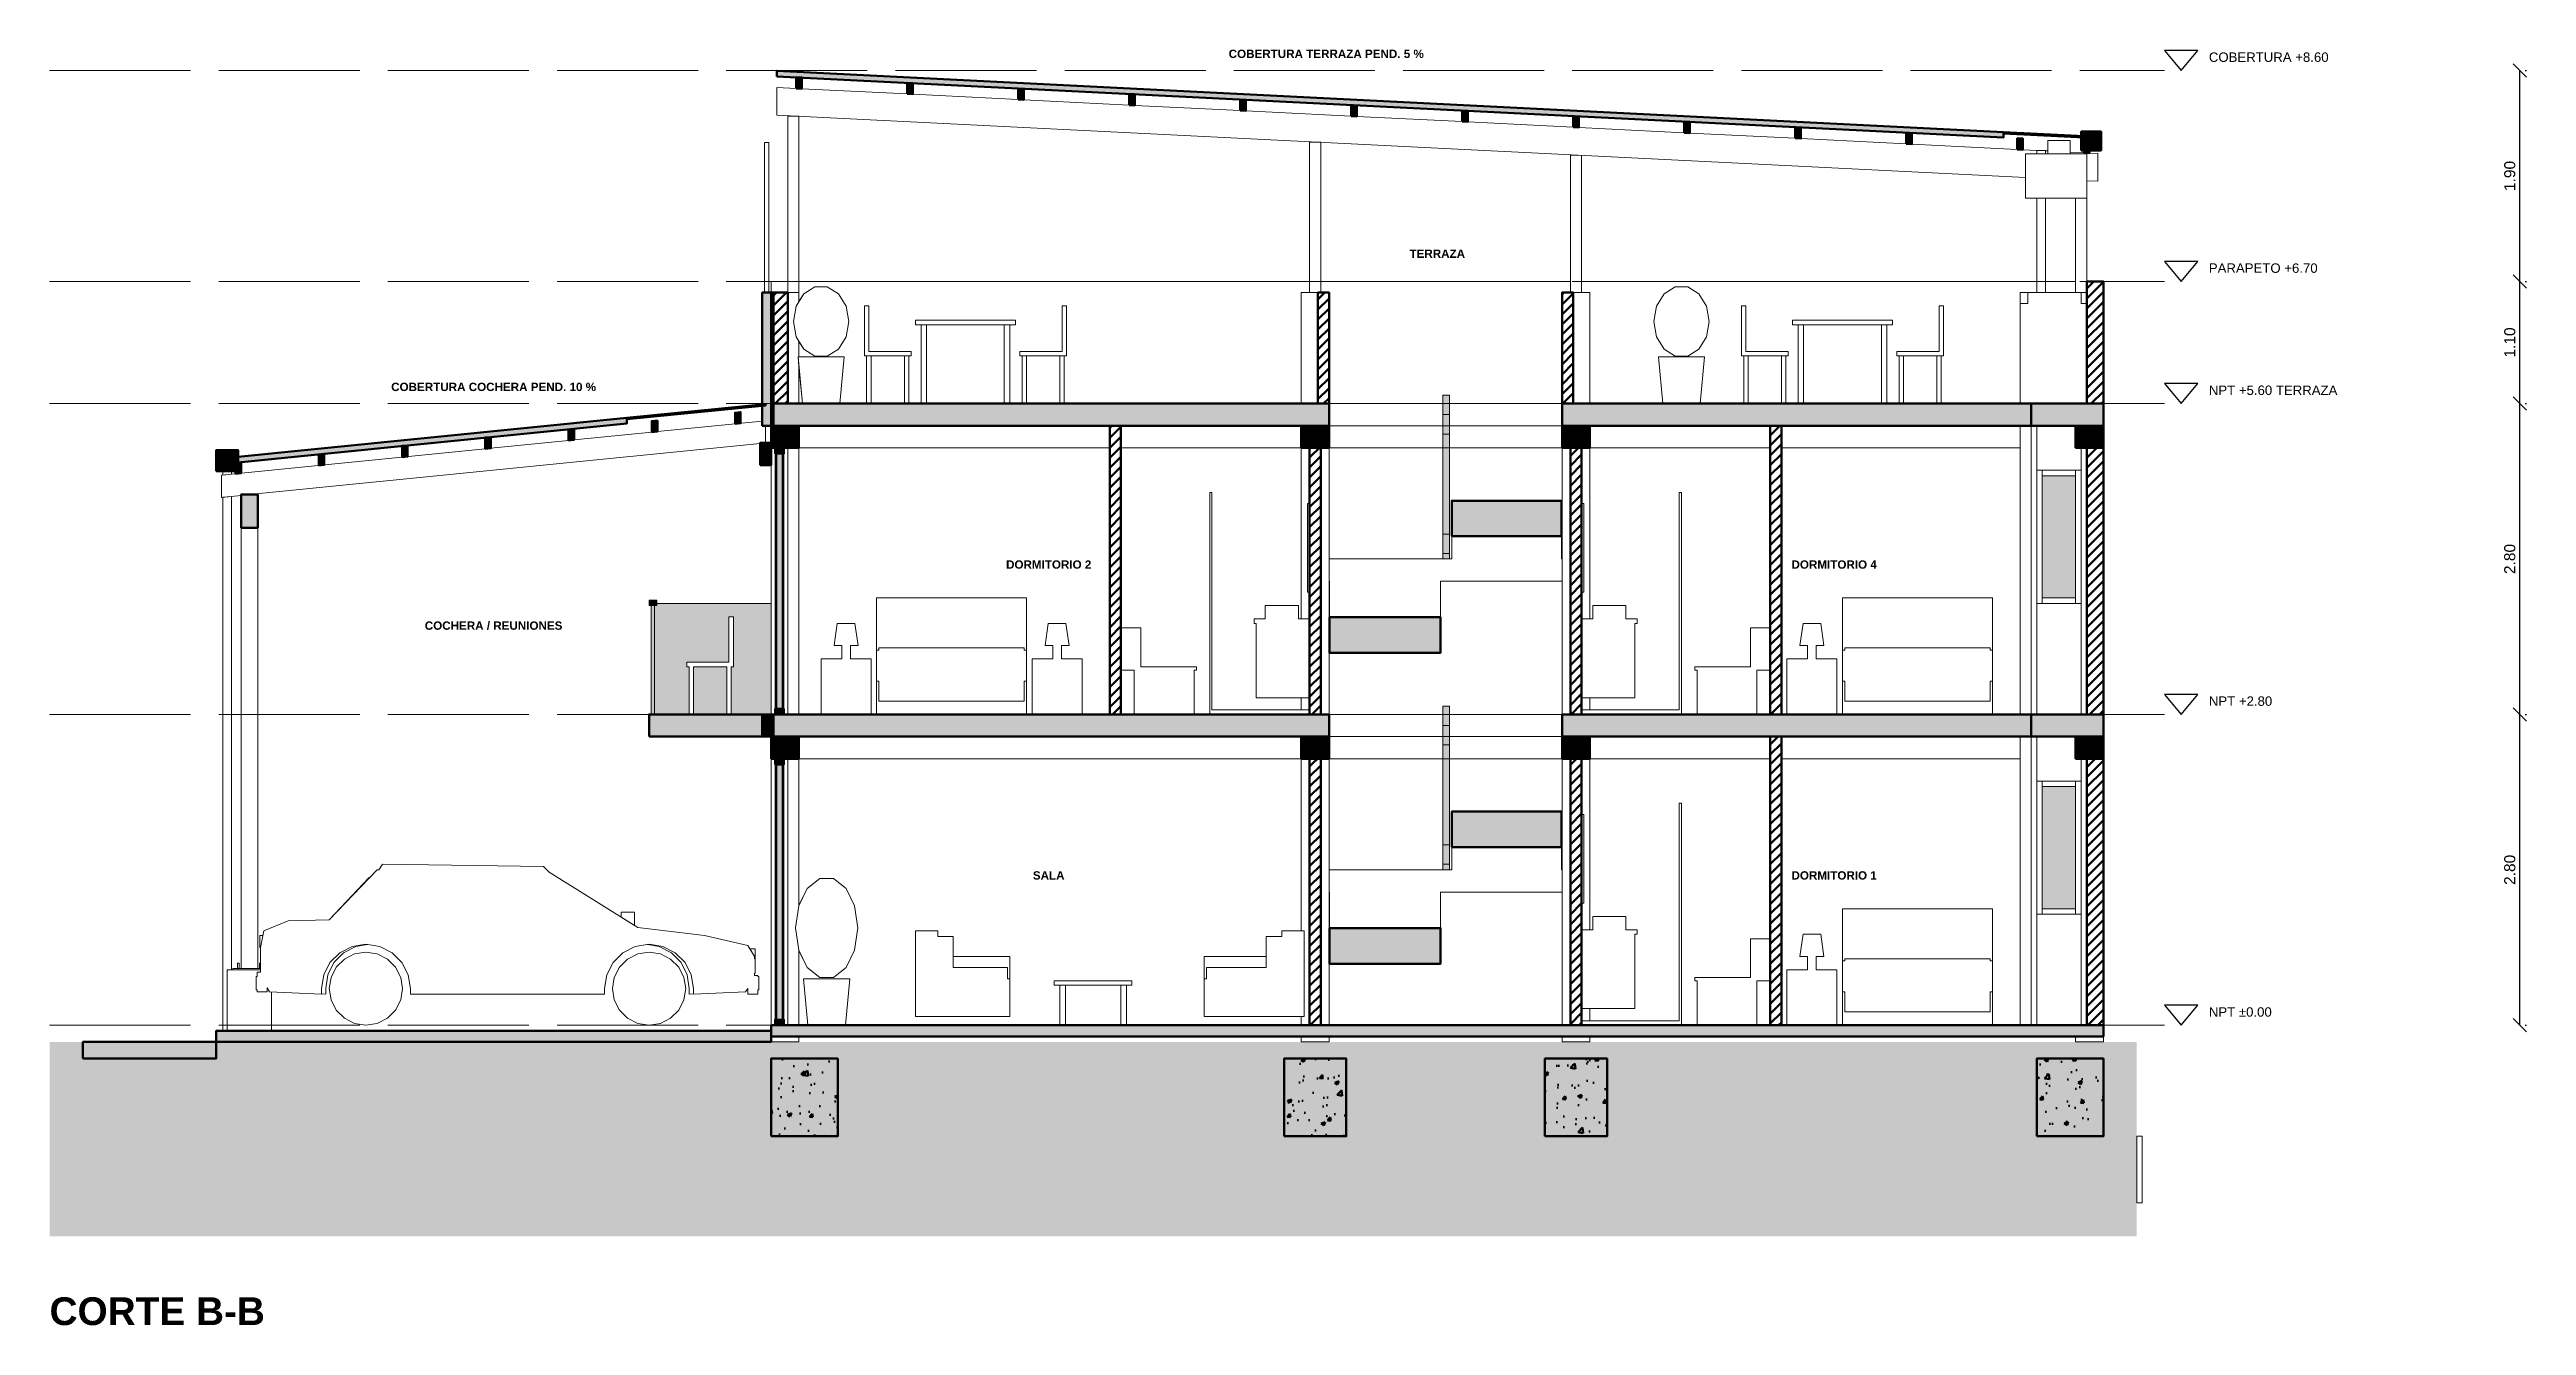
# Model space of a CAD drawing. Header units: metres. Extents: x -3.9 to 79.9, y -56.9 to 20.9.
# Drawn here: x 24.5 to 46.81, y -37.7 to -26.21 of the extents above; entities that cross this region are included whole.
import ezdxf
from ezdxf.enums import TextEntityAlignment as Align

# ---------------------------------------------------------------- set-up
doc = ezdxf.new("R2010")
doc.units = ezdxf.units.M
doc.linetypes.add('DASHED', pattern=[1.524, 1.27, -0.254])
for name, color, linetype, lineweight in [('A-CORTE', 7, 'CONTINUOUS', 50), ('A-COTA', 1, 'CONTINUOUS', 15), ('A-PROYECCION', 9, 'DASHED', 15), ('A-SIMBOLO', 6, 'CONTINUOUS', 25), ('A-TERRENO', 32, 'CONTINUOUS', 35), ('A-TEXTO', 7, 'CONTINUOUS', 20), ('A-VISTA', 8, 'CONTINUOUS', 20)]:
    doc.layers.add(name, color=color, linetype=linetype, lineweight=lineweight)
doc.styles.add('PLANO', font='arial.ttf')
doc.styles.add('PLANO-B', font='arialbd.ttf')
doc.dimstyles.new('COTA-50', dxfattribs={"dimtxt": 0.1, "dimasz": 2.5, "dimexe": 0.06, "dimexo": 0.05, "dimgap": 0.04, "dimtad": 1, "dimzin": 0, "dimdsep": 46, "dimtxsty": 'PLANO', "dimtsz": 0.06, "dimcen": 2.5, "dimclrd": 1, "dimclre": 1, "dimazin": 3, "dimtfac": 1, "dimtmove": 0, "dimatfit": 3})

msp = doc.modelspace()

# ---------------------------------------------------------------- texts
at = {"layer": 'A-TEXTO', "style": 'PLANO-B'}
for s, p in [('COBERTURA TERRAZA PEND. 5 %', (36, -26.25)), ('TERRAZA', (37, -28.05)), ('COBERTURA COCHERA PEND. 10 %', (28.5, -29.25)), ('DORMITORIO 2', (33.5, -30.85)), ('DORMITORIO 4', (40.575, -30.85)), ('COCHERA / REUNIONES', (28.5, -31.4)), ('SALA', (33.5, -33.65)), ('DORMITORIO 1', (40.575, -33.65))]:
    msp.add_text(s, height=0.075, dxfattribs=at).set_placement(p, align=Align.MIDDLE_CENTER)
at = {"layer": 'A-TEXTO', "style": 'PLANO'}
for s, p in [('COBERTURA +8.60', (43.95, -26.28)), ('PARAPETO +6.70', (43.95, -28.18)), ('NPT +5.60 TERRAZA', (43.95, -29.28)), ('NPT +2.80', (43.95, -32.08)), ('NPT ±0.00', (43.95, -34.88))]:
    msp.add_text(s, height=0.085, dxfattribs=at).set_placement(p, align=Align.MIDDLE_LEFT)
at = {"layer": 'A-TEXTO', "style": 'PLANO-B'}
msp.add_text('CORTE B-B', height=0.25, dxfattribs=at).set_placement((24.5, -37.7))

# ---------------------------------------------------------------- dimensions: what is measured, and where the dimension line sits
at = {"layer": 'A-COTA'}
for base, p1, p2 in [((46.751, -28.3), (46.75, -28.3), (46.75, -26.4)), ((46.751, -29.4), (46.75, -29.4), (46.75, -28.3)), ((46.751, -32.2), (46.75, -32.2), (46.75, -29.4)), ((46.751, -35), (46.75, -35), (46.75, -32.2))]:
    msp.add_linear_dim(base=base, p1=p1, p2=p2, angle=90, dimstyle='COTA-50', dxfattribs=at).render()

# ---------------------------------------------------------------- hatches: boundary and pattern name
at = {"layer": 'A-CORTE', "true_color": 0x2b3036}
h = msp.add_hatch(color=7, dxfattribs=at)
h.dxf.hatch_style = 1
h.paths.add_polyline_path([(31.05, -26.453), (42.1, -27.005), (42.1, -26.955), (31.05, -26.402)])
at = {"layer": 'A-CORTE', "true_color": 0x24435c}
h = msp.add_hatch(color=7, dxfattribs=at)
h.dxf.hatch_style = 1
h.paths.add_polyline_path([(31.225, -26.561), (31.275, -26.564), (31.275, -26.464), (31.225, -26.461)])
h = msp.add_hatch(color=7, dxfattribs=at)
h.dxf.hatch_style = 1
h.paths.add_polyline_path([(32.225, -26.611), (32.275, -26.614), (32.275, -26.514), (32.225, -26.511)])
h = msp.add_hatch(color=7, dxfattribs=at)
h.dxf.hatch_style = 1
h.paths.add_polyline_path([(33.225, -26.661), (33.275, -26.664), (33.275, -26.564), (33.225, -26.561)])
h = msp.add_hatch(color=7, dxfattribs=at)
h.dxf.hatch_style = 1
h.paths.add_polyline_path([(34.225, -26.711), (34.275, -26.714), (34.275, -26.614), (34.225, -26.611)])
h = msp.add_hatch(color=7, dxfattribs=at)
h.dxf.hatch_style = 1
h.paths.add_polyline_path([(35.225, -26.761), (35.275, -26.764), (35.275, -26.664), (35.225, -26.661)])
h = msp.add_hatch(color=7, dxfattribs=at)
h.dxf.hatch_style = 1
h.paths.add_polyline_path([(36.225, -26.811), (36.275, -26.814), (36.275, -26.714), (36.225, -26.711)])
h = msp.add_hatch(color=7, dxfattribs=at)
h.dxf.hatch_style = 1
h.paths.add_polyline_path([(37.225, -26.861), (37.275, -26.864), (37.275, -26.764), (37.225, -26.761)])
h = msp.add_hatch(color=7, dxfattribs=at)
h.dxf.hatch_style = 1
h.paths.add_polyline_path([(38.225, -26.911), (38.275, -26.914), (38.275, -26.814), (38.225, -26.811)])
h = msp.add_hatch(color=7, dxfattribs=at)
h.dxf.hatch_style = 1
h.paths.add_polyline_path([(39.225, -26.961), (39.275, -26.964), (39.275, -26.864), (39.225, -26.861)])
h = msp.add_hatch(color=7, dxfattribs=at)
h.dxf.hatch_style = 1
h.paths.add_polyline_path([(40.225, -27.011), (40.275, -27.014), (40.275, -26.914), (40.225, -26.911)])
h = msp.add_hatch(color=7, dxfattribs=at)
h.dxf.hatch_style = 1
h.paths.add_polyline_path([(41.225, -27.061), (41.275, -27.064), (41.275, -26.964), (41.225, -26.961)])
at = {"layer": 'A-CORTE', "true_color": 0x2b3036}
h = msp.add_hatch(color=7, dxfattribs=at)
h.dxf.hatch_style = 1
h.paths.add_polyline_path([(42.1, -26.967), (42.95, -27.009), (42.95, -26.998), (42.1, -26.955)])
at = {"layer": 'A-CORTE', "true_color": 0x8f979e}
h = msp.add_hatch(color=7, dxfattribs=at)
h.dxf.hatch_style = 1
h.paths.add_polyline_path([(42.8, -27.12), (42.98, -27.12), (42.98, -26.95), (42.8, -26.95)])
at = {"layer": 'A-CORTE', "true_color": 0x24435c}
h = msp.add_hatch(color=7, dxfattribs=at)
h.dxf.hatch_style = 1
h.paths.add_polyline_path([(42.225, -27.111), (42.275, -27.114), (42.275, -27.014), (42.225, -27.011)])
h = msp.add_hatch(color=7, dxfattribs=at)
h.dxf.hatch_style = 1
h.paths.add_polyline_path([(42.825, -27.141), (42.875, -27.144), (42.875, -27.044), (42.825, -27.041)])
at = {"layer": 'A-CORTE'}
h = msp.add_hatch(dxfattribs=at)
h.set_pattern_fill('ANSI31', color=8, scale=0.02)
h.paths.add_polyline_path([(42.85, -29.4), (43, -29.4), (43, -28.3), (42.85, -28.3)])
at = {"layer": 'A-CORTE', "true_color": 0x7a7772}
h = msp.add_hatch(color=7, dxfattribs=at)
h.dxf.hatch_style = 1
h.paths.add_polyline_path([(30.92, -29.6), (31.02, -29.6), (31.02, -28.4), (30.92, -28.4)])
at = {"layer": 'A-CORTE'}
h = msp.add_hatch(dxfattribs=at)
h.set_pattern_fill('ANSI31', color=8, scale=0.02)
h.paths.add_polyline_path([(31, -29.4), (31.15, -29.4), (31.15, -28.4), (31, -28.4)])
h = msp.add_hatch(dxfattribs=at)
h.set_pattern_fill('ANSI31', color=8, scale=0.02)
h.paths.add_polyline_path([(35.925, -29.4), (36.025, -29.4), (36.025, -28.4), (35.925, -28.4)])
h = msp.add_hatch(dxfattribs=at)
h.set_pattern_fill('ANSI31', color=8, scale=0.02)
h.paths.add_polyline_path([(38.125, -29.4), (38.225, -29.4), (38.225, -28.4), (38.125, -28.4)])
at = {"layer": 'A-CORTE', "true_color": 0x2b3036}
h = msp.add_hatch(color=7, dxfattribs=at)
h.dxf.hatch_style = 1
h.paths.add_polyline_path([(29.7, -29.542), (30.95, -29.417), (30.95, -29.405), (29.7, -29.53)])
at = {"layer": 'A-CORTE', "true_color": 0x5a5a5a}
h = msp.add_hatch(color=7, dxfattribs=at)
h.dxf.hatch_style = 1
h.paths.add_polyline_path([(31, -29.6), (36.025, -29.6), (36.025, -29.4), (31, -29.4)])
h = msp.add_hatch(color=7, dxfattribs=at)
h.dxf.hatch_style = 1
h.paths.add_polyline_path([(38.125, -29.6), (42.35, -29.6), (42.35, -29.4), (38.125, -29.4)])
h = msp.add_hatch(color=7, dxfattribs=at)
h.dxf.hatch_style = 1
h.paths.add_polyline_path([(42.35, -29.6), (43, -29.6), (43, -29.4), (42.35, -29.4)])
at = {"layer": 'A-CORTE', "true_color": 0x2b3036}
h = msp.add_hatch(color=7, dxfattribs=at)
h.dxf.hatch_style = 1
h.paths.add_polyline_path([(26.05, -29.945), (29.7, -29.58), (29.7, -29.53), (26.05, -29.895)])
at = {"layer": 'A-CORTE', "true_color": 0x24435c}
h = msp.add_hatch(color=7, dxfattribs=at)
h.dxf.hatch_style = 1
h.paths.add_polyline_path([(29.175, -29.733), (29.225, -29.727), (29.225, -29.628), (29.175, -29.633)])
h = msp.add_hatch(color=7, dxfattribs=at)
h.dxf.hatch_style = 1
h.paths.add_polyline_path([(29.925, -29.657), (29.975, -29.652), (29.975, -29.553), (29.925, -29.558)])
h = msp.add_hatch(color=7, dxfattribs=at)
h.dxf.hatch_style = 1
h.paths.add_polyline_path([(30.675, -29.582), (30.725, -29.578), (30.725, -29.477), (30.675, -29.483)])
at = {"layer": 'A-CORTE'}
h = msp.add_hatch(dxfattribs=at)
h.set_pattern_fill('ANSI31', color=8, scale=0.02)
h.paths.add_polyline_path([(31, -29.8), (31.15, -29.8), (31.15, -29.6), (31, -29.6)])
at = {"layer": 'A-CORTE', "true_color": 0x5a5a5a}
h = msp.add_hatch(color=7, dxfattribs=at)
h.dxf.hatch_style = 1
h.paths.add_polyline_path([(31, -29.8), (31.25, -29.8), (31.25, -29.6), (31, -29.6)])
at = {"layer": 'A-CORTE'}
h = msp.add_hatch(dxfattribs=at)
h.set_pattern_fill('ANSI31', color=8, scale=0.02)
h.paths.add_polyline_path([(34.05, -32.2), (34.15, -32.2), (34.15, -29.6), (34.05, -29.6)])
at = {"layer": 'A-CORTE', "true_color": 0x5a5a5a}
h = msp.add_hatch(color=7, dxfattribs=at)
h.dxf.hatch_style = 1
h.paths.add_polyline_path([(35.775, -29.8), (36.025, -29.8), (36.025, -29.6), (35.775, -29.6)])
at = {"layer": 'A-CORTE'}
h = msp.add_hatch(dxfattribs=at)
h.set_pattern_fill('ANSI31', color=8, scale=0.02)
h.paths.add_polyline_path([(35.85, -32.2), (35.95, -32.2), (35.95, -29.6), (35.85, -29.6)])
at = {"layer": 'A-CORTE', "true_color": 0x5a5a5a}
h = msp.add_hatch(color=7, dxfattribs=at)
h.dxf.hatch_style = 1
h.paths.add_polyline_path([(38.125, -29.8), (38.375, -29.8), (38.375, -29.6), (38.125, -29.6)])
at = {"layer": 'A-CORTE'}
h = msp.add_hatch(dxfattribs=at)
h.set_pattern_fill('ANSI31', color=8, scale=0.02)
h.paths.add_polyline_path([(38.2, -32.2), (38.3, -32.2), (38.3, -29.6), (38.2, -29.6)])
h = msp.add_hatch(dxfattribs=at)
h.set_pattern_fill('ANSI31', color=8, scale=0.02)
h.paths.add_polyline_path([(40, -32.2), (40.1, -32.2), (40.1, -29.6), (40, -29.6)])
at = {"layer": 'A-CORTE', "true_color": 0x5a5a5a}
h = msp.add_hatch(color=7, dxfattribs=at)
h.dxf.hatch_style = 1
h.paths.add_polyline_path([(42.75, -29.8), (43, -29.8), (43, -29.6), (42.75, -29.6)])
at = {"layer": 'A-CORTE'}
h = msp.add_hatch(dxfattribs=at)
h.set_pattern_fill('ANSI31', color=8, scale=0.02)
h.paths.add_polyline_path([(42.85, -32.2), (43, -32.2), (43, -29.6), (42.85, -29.6)])
at = {"layer": 'A-CORTE', "true_color": 0x8f979e}
h = msp.add_hatch(color=7, dxfattribs=at)
h.dxf.hatch_style = 1
h.paths.add_polyline_path([(26, -30.01), (26.2, -30.01), (26.2, -29.82), (26, -29.82)])
at = {"layer": 'A-CORTE', "true_color": 0x24435c}
h = msp.add_hatch(color=7, dxfattribs=at)
h.dxf.hatch_style = 1
h.paths.add_polyline_path([(26.925, -29.957), (26.975, -29.953), (26.975, -29.852), (26.925, -29.858)])
h = msp.add_hatch(color=7, dxfattribs=at)
h.dxf.hatch_style = 1
h.paths.add_polyline_path([(27.675, -29.883), (27.725, -29.878), (27.725, -29.777), (27.675, -29.782)])
h = msp.add_hatch(color=7, dxfattribs=at)
h.dxf.hatch_style = 1
h.paths.add_polyline_path([(28.425, -29.808), (28.475, -29.803), (28.475, -29.703), (28.425, -29.707)])
h = msp.add_hatch(color=7, dxfattribs=at)
h.dxf.hatch_style = 1
h.paths.add_polyline_path([(30.9, -29.955), (31, -29.955), (31, -29.755), (30.9, -29.755)])
at = {"layer": 'A-CORTE', "true_color": 0xa8743f}
h = msp.add_hatch(color=7, dxfattribs=at)
h.dxf.hatch_style = 1
h.paths.add_polyline_path([(31.035, -29.85), (31.115, -29.85), (31.115, -29.8), (31.035, -29.8)])
h = msp.add_hatch(color=7, dxfattribs=at)
h.dxf.hatch_style = 1
h.paths.add_polyline_path([(31.045, -32.2), (31.105, -32.2), (31.105, -29.8), (31.045, -29.8)])
at = {"layer": 'A-CORTE', "true_color": 0x24435c}
h = msp.add_hatch(color=7, dxfattribs=at)
h.dxf.hatch_style = 1
h.paths.add_polyline_path([(26.175, -30.032), (26.225, -30.027), (26.225, -29.928), (26.175, -29.933)])
h = msp.add_hatch(color=7, dxfattribs=at)
h.dxf.hatch_style = 1
h.paths.add_polyline_path([(26.225, -30.52), (26.375, -30.52), (26.375, -30.22), (26.225, -30.22)])
at = {"layer": 'A-CORTE', "true_color": 0x5a5a5a}
h = msp.add_hatch(color=7, dxfattribs=at)
h.dxf.hatch_style = 1
h.paths.add_polyline_path([(37.13, -30.595), (38.12, -30.595), (38.12, -30.275), (37.13, -30.275)])
h = msp.add_hatch(color=7, dxfattribs=at)
h.dxf.hatch_style = 1
h.paths.add_polyline_path([(36.03, -31.645), (37.03, -31.645), (37.03, -31.325), (36.03, -31.325)])
h = msp.add_hatch(color=7, dxfattribs=at)
h.dxf.hatch_style = 1
h.paths.add_polyline_path([(29.9, -32.4), (31, -32.4), (31, -32.2), (29.9, -32.2)])
at = {"layer": 'A-CORTE', "true_color": 0x7a7772}
h = msp.add_hatch(color=7, dxfattribs=at)
h.dxf.hatch_style = 1
h.paths.add_polyline_path([(30.92, -32.4), (31.02, -32.4), (31.02, -32.2), (30.92, -32.2)])
at = {"layer": 'A-CORTE', "true_color": 0x5a5a5a}
h = msp.add_hatch(color=7, dxfattribs=at)
h.dxf.hatch_style = 1
h.paths.add_polyline_path([(31, -32.4), (36.025, -32.4), (36.025, -32.2), (31, -32.2)])
at = {"layer": 'A-CORTE', "true_color": 0xa8743f}
h = msp.add_hatch(color=7, dxfattribs=at)
h.dxf.hatch_style = 1
h.paths.add_polyline_path([(31.035, -32.2), (31.115, -32.2), (31.115, -32.15), (31.035, -32.15)])
at = {"layer": 'A-CORTE', "true_color": 0x5a5a5a}
h = msp.add_hatch(color=7, dxfattribs=at)
h.dxf.hatch_style = 1
h.paths.add_polyline_path([(38.125, -32.4), (42.35, -32.4), (42.35, -32.2), (38.125, -32.2)])
h = msp.add_hatch(color=7, dxfattribs=at)
h.dxf.hatch_style = 1
h.paths.add_polyline_path([(42.35, -32.4), (43, -32.4), (43, -32.2), (42.35, -32.2)])
at = {"layer": 'A-CORTE'}
h = msp.add_hatch(dxfattribs=at)
h.set_pattern_fill('ANSI31', color=8, scale=0.02)
h.paths.add_polyline_path([(31, -32.6), (31.15, -32.6), (31.15, -32.4), (31, -32.4)])
at = {"layer": 'A-CORTE', "true_color": 0x5a5a5a}
h = msp.add_hatch(color=7, dxfattribs=at)
h.dxf.hatch_style = 1
h.paths.add_polyline_path([(31, -32.6), (31.25, -32.6), (31.25, -32.4), (31, -32.4)])
h = msp.add_hatch(color=7, dxfattribs=at)
h.dxf.hatch_style = 1
h.paths.add_polyline_path([(35.775, -32.6), (36.025, -32.6), (36.025, -32.4), (35.775, -32.4)])
at = {"layer": 'A-CORTE'}
h = msp.add_hatch(dxfattribs=at)
h.set_pattern_fill('ANSI31', color=8, scale=0.02)
h.paths.add_polyline_path([(35.85, -35), (35.95, -35), (35.95, -32.4), (35.85, -32.4)])
at = {"layer": 'A-CORTE', "true_color": 0x5a5a5a}
h = msp.add_hatch(color=7, dxfattribs=at)
h.dxf.hatch_style = 1
h.paths.add_polyline_path([(38.125, -32.6), (38.375, -32.6), (38.375, -32.4), (38.125, -32.4)])
at = {"layer": 'A-CORTE'}
h = msp.add_hatch(dxfattribs=at)
h.set_pattern_fill('ANSI31', color=8, scale=0.02)
h.paths.add_polyline_path([(38.2, -35), (38.3, -35), (38.3, -32.4), (38.2, -32.4)])
h = msp.add_hatch(dxfattribs=at)
h.set_pattern_fill('ANSI31', color=8, scale=0.02)
h.paths.add_polyline_path([(40, -35), (40.1, -35), (40.1, -32.4), (40, -32.4)])
at = {"layer": 'A-CORTE', "true_color": 0x5a5a5a}
h = msp.add_hatch(color=7, dxfattribs=at)
h.dxf.hatch_style = 1
h.paths.add_polyline_path([(42.75, -32.6), (43, -32.6), (43, -32.4), (42.75, -32.4)])
at = {"layer": 'A-CORTE'}
h = msp.add_hatch(dxfattribs=at)
h.set_pattern_fill('ANSI31', color=8, scale=0.02)
h.paths.add_polyline_path([(42.85, -35), (43, -35), (43, -32.4), (42.85, -32.4)])
at = {"layer": 'A-CORTE', "true_color": 0xa8743f}
h = msp.add_hatch(color=7, dxfattribs=at)
h.dxf.hatch_style = 1
h.paths.add_polyline_path([(31.035, -32.65), (31.115, -32.65), (31.115, -32.6), (31.035, -32.6)])
h = msp.add_hatch(color=7, dxfattribs=at)
h.dxf.hatch_style = 1
h.paths.add_polyline_path([(31.045, -35), (31.105, -35), (31.105, -32.6), (31.045, -32.6)])
at = {"layer": 'A-CORTE', "true_color": 0x5a5a5a}
h = msp.add_hatch(color=7, dxfattribs=at)
h.dxf.hatch_style = 1
h.paths.add_polyline_path([(37.13, -33.395), (38.12, -33.395), (38.12, -33.075), (37.13, -33.075)])
h = msp.add_hatch(color=7, dxfattribs=at)
h.dxf.hatch_style = 1
h.paths.add_polyline_path([(36.03, -34.445), (37.03, -34.445), (37.03, -34.125), (36.03, -34.125)])
h = msp.add_hatch(color=7, dxfattribs=at)
h.dxf.hatch_style = 1
h.paths.add_polyline_path([(31, -35.1), (43, -35.1), (43, -35), (31, -35)])
at = {"layer": 'A-CORTE', "true_color": 0xa8743f}
h = msp.add_hatch(color=7, dxfattribs=at)
h.dxf.hatch_style = 1
h.paths.add_polyline_path([(31.035, -35), (31.115, -35), (31.115, -34.95), (31.035, -34.95)])
at = {"layer": 'A-CORTE', "true_color": 0x5a5a5a}
h = msp.add_hatch(color=7, dxfattribs=at)
h.dxf.hatch_style = 1
h.paths.add_polyline_path([(24.8, -35.3), (26, -35.3), (26, -35.15), (24.8, -35.15)])
h = msp.add_hatch(color=7, dxfattribs=at)
h.dxf.hatch_style = 1
h.paths.add_polyline_path([(26, -35.15), (31, -35.15), (31, -35.05), (26, -35.05)])
at = {"layer": 'A-CORTE'}
h = msp.add_hatch(dxfattribs=at)
h.set_pattern_fill('AR-CONC', color=8, scale=0.002)
h.paths.add_polyline_path([(31, -36), (31.6, -36), (31.6, -35.3), (31, -35.3)])
h = msp.add_hatch(dxfattribs=at)
h.set_pattern_fill('AR-CONC', color=8, scale=0.002)
h.paths.add_polyline_path([(35.62, -36), (36.18, -36), (36.18, -35.3), (35.62, -35.3)])
h = msp.add_hatch(dxfattribs=at)
h.set_pattern_fill('AR-CONC', color=8, scale=0.002)
h.paths.add_polyline_path([(37.97, -36), (38.53, -36), (38.53, -35.3), (37.97, -35.3)])
h = msp.add_hatch(dxfattribs=at)
h.set_pattern_fill('AR-CONC', color=8, scale=0.002)
h.paths.add_polyline_path([(42.4, -36), (43, -36), (43, -35.3), (42.4, -35.3)])
at = {"layer": 'A-TERRENO'}
h = msp.add_hatch(dxfattribs=at)
h.set_pattern_fill('EARTH', color=32, scale=0.03)
h.paths.add_polyline_path([(43.3, -36.9), (43.3, -35.15), (24.5, -35.15), (24.5, -36.9)])
at = {"layer": 'A-VISTA', "true_color": 0xd7ebf3}
h = msp.add_hatch(color=7, dxfattribs=at)
h.dxf.hatch_style = 1
h.paths.add_polyline_path([(37.05, -30.575), (37.11, -30.575), (37.11, -29.325), (37.05, -29.325)])
at = {"layer": 'A-VISTA', "true_color": 0xeef6f9}
h = msp.add_hatch(color=7, dxfattribs=at)
h.dxf.hatch_style = 1
h.paths.add_polyline_path([(37.05, -29.5), (37.11, -29.5), (37.11, -30.75), (37.05, -30.75)])
h = msp.add_hatch(color=7, dxfattribs=at)
h.dxf.hatch_style = 1
h.paths.add_polyline_path([(37.05, -29.675), (37.11, -29.675), (37.11, -30.8), (37.05, -30.8)])
h = msp.add_hatch(color=7, dxfattribs=at)
h.dxf.hatch_style = 1
h.paths.add_polyline_path([(42.75, -31.15), (42.45, -31.15), (42.45, -30.05), (42.75, -30.05)])
at = {"layer": 'A-VISTA', "true_color": 0xd7ebf3}
h = msp.add_hatch(color=7, dxfattribs=at)
h.dxf.hatch_style = 1
h.paths.add_polyline_path([(29.9, -31.22), (29.97, -31.22), (29.97, -31.17), (29.9, -31.17)])
h = msp.add_hatch(color=7, dxfattribs=at)
h.dxf.hatch_style = 1
h.paths.add_polyline_path([(29.92, -32.2), (29.95, -32.2), (29.95, -31.2), (29.92, -31.2)])
at = {"layer": 'A-VISTA', "true_color": 0xeef6f9}
h = msp.add_hatch(color=7, dxfattribs=at)
h.dxf.hatch_style = 1
h.paths.add_polyline_path([(29.92, -32.2), (29.92, -31.2), (31, -31.2), (31, -32.2), (30.92, -32.2), (30.64, -32.2), (30.64, -31.77), (30.66, -31.77), (30.66, -31.73), (30.66, -31.32), (30.62, -31.32), (30.62, -31.73), (30.24, -31.73), (30.24, -31.77), (30.26, -31.77), (30.26, -32.2)])
h = msp.add_hatch(color=7, dxfattribs=at)
h.dxf.hatch_style = 1
h.paths.add_polyline_path([(30.3, -32.2), (30.3, -31.77), (30.6, -31.77), (30.6, -32.2)])
at = {"layer": 'A-VISTA', "true_color": 0xd7ebf3}
h = msp.add_hatch(color=7, dxfattribs=at)
h.dxf.hatch_style = 1
h.paths.add_polyline_path([(37.05, -33.375), (37.11, -33.375), (37.11, -32.125), (37.05, -32.125)])
at = {"layer": 'A-VISTA', "true_color": 0xeef6f9}
h = msp.add_hatch(color=7, dxfattribs=at)
h.dxf.hatch_style = 1
h.paths.add_polyline_path([(37.05, -32.3), (37.11, -32.3), (37.11, -33.55), (37.05, -33.55)])
h = msp.add_hatch(color=7, dxfattribs=at)
h.dxf.hatch_style = 1
h.paths.add_polyline_path([(37.05, -32.475), (37.11, -32.475), (37.11, -33.6), (37.05, -33.6)])
h = msp.add_hatch(color=7, dxfattribs=at)
h.dxf.hatch_style = 1
h.paths.add_polyline_path([(42.45, -32.85), (42.75, -32.85), (42.75, -33.95), (42.45, -33.95)])

# ---------------------------------------------------------------- linework, layer by layer
at = {"layer": 'A-CORTE'}
for points in [[(31.05, -26.453), (42.1, -27.005), (42.1, -26.955), (31.05, -26.402)], [(31.225, -26.561), (31.275, -26.564), (31.275, -26.464), (31.225, -26.461)], [(32.225, -26.611), (32.275, -26.614), (32.275, -26.514), (32.225, -26.511)], [(33.225, -26.661), (33.275, -26.664), (33.275, -26.564), (33.225, -26.561)], [(34.225, -26.711), (34.275, -26.714), (34.275, -26.614), (34.225, -26.611)], [(35.225, -26.761), (35.275, -26.764), (35.275, -26.664), (35.225, -26.661)], [(36.225, -26.811), (36.275, -26.814), (36.275, -26.714), (36.225, -26.711)], [(37.225, -26.861), (37.275, -26.864), (37.275, -26.764), (37.225, -26.761)], [(38.225, -26.911), (38.275, -26.914), (38.275, -26.814), (38.225, -26.811)], [(39.225, -26.961), (39.275, -26.964), (39.275, -26.864), (39.225, -26.861)], [(40.225, -27.011), (40.275, -27.014), (40.275, -26.914), (40.225, -26.911)], [(41.225, -27.061), (41.275, -27.064), (41.275, -26.964), (41.225, -26.961)], [(42.1, -26.967), (42.95, -27.009), (42.95, -26.998), (42.1, -26.955)], [(42.8, -27.12), (42.98, -27.12), (42.98, -26.95), (42.8, -26.95)], [(42.225, -27.111), (42.275, -27.114), (42.275, -27.014), (42.225, -27.011)], [(42.825, -27.141), (42.875, -27.144), (42.875, -27.044), (42.825, -27.041)], [(42.85, -29.4), (43, -29.4), (43, -28.3), (42.85, -28.3)], [(30.92, -29.6), (31.02, -29.6), (31.02, -28.4), (30.92, -28.4)], [(31, -29.4), (31.15, -29.4), (31.15, -28.4), (31, -28.4)], [(35.925, -29.4), (36.025, -29.4), (36.025, -28.4), (35.925, -28.4)], [(38.125, -29.4), (38.225, -29.4), (38.225, -28.4), (38.125, -28.4)], [(29.7, -29.542), (30.95, -29.417), (30.95, -29.405), (29.7, -29.53)], [(31, -29.6), (36.025, -29.6), (36.025, -29.4), (31, -29.4)], [(38.125, -29.6), (42.35, -29.6), (42.35, -29.4), (38.125, -29.4)], [(42.35, -29.6), (43, -29.6), (43, -29.4), (42.35, -29.4)], [(26.05, -29.945), (29.7, -29.58), (29.7, -29.53), (26.05, -29.895)], [(29.175, -29.733), (29.225, -29.727), (29.225, -29.628), (29.175, -29.633)], [(29.925, -29.657), (29.975, -29.652), (29.975, -29.553), (29.925, -29.558)], [(30.675, -29.582), (30.725, -29.578), (30.725, -29.477), (30.675, -29.483)], [(31, -29.8), (31.15, -29.8), (31.15, -29.6), (31, -29.6)], [(31, -29.8), (31.25, -29.8), (31.25, -29.6), (31, -29.6)], [(34.05, -32.2), (34.15, -32.2), (34.15, -29.6), (34.05, -29.6)], [(35.775, -29.8), (36.025, -29.8), (36.025, -29.6), (35.775, -29.6)], [(35.85, -32.2), (35.95, -32.2), (35.95, -29.6), (35.85, -29.6)], [(38.125, -29.8), (38.375, -29.8), (38.375, -29.6), (38.125, -29.6)], [(38.2, -32.2), (38.3, -32.2), (38.3, -29.6), (38.2, -29.6)], [(40, -32.2), (40.1, -32.2), (40.1, -29.6), (40, -29.6)], [(42.75, -29.8), (43, -29.8), (43, -29.6), (42.75, -29.6)], [(42.85, -32.2), (43, -32.2), (43, -29.6), (42.85, -29.6)], [(26, -30.01), (26.2, -30.01), (26.2, -29.82), (26, -29.82)], [(26.925, -29.957), (26.975, -29.953), (26.975, -29.852), (26.925, -29.858)], [(27.675, -29.883), (27.725, -29.878), (27.725, -29.777), (27.675, -29.782)], [(28.425, -29.808), (28.475, -29.803), (28.475, -29.703), (28.425, -29.707)], [(30.9, -29.955), (31, -29.955), (31, -29.755), (30.9, -29.755)], [(31.035, -29.85), (31.115, -29.85), (31.115, -29.8), (31.035, -29.8)], [(31.045, -32.2), (31.105, -32.2), (31.105, -29.8), (31.045, -29.8)], [(26.175, -30.032), (26.225, -30.027), (26.225, -29.928), (26.175, -29.933)], [(26.225, -30.52), (26.375, -30.52), (26.375, -30.22), (26.225, -30.22)], [(37.13, -30.595), (38.12, -30.595), (38.12, -30.275), (37.13, -30.275)], [(36.03, -31.645), (37.03, -31.645), (37.03, -31.325), (36.03, -31.325)], [(29.9, -32.4), (31, -32.4), (31, -32.2), (29.9, -32.2)], [(30.92, -32.4), (31.02, -32.4), (31.02, -32.2), (30.92, -32.2)], [(31, -32.4), (36.025, -32.4), (36.025, -32.2), (31, -32.2)], [(31.035, -32.2), (31.115, -32.2), (31.115, -32.15), (31.035, -32.15)], [(38.125, -32.4), (42.35, -32.4), (42.35, -32.2), (38.125, -32.2)], [(42.35, -32.4), (43, -32.4), (43, -32.2), (42.35, -32.2)], [(31, -32.6), (31.15, -32.6), (31.15, -32.4), (31, -32.4)], [(31, -32.6), (31.25, -32.6), (31.25, -32.4), (31, -32.4)], [(35.775, -32.6), (36.025, -32.6), (36.025, -32.4), (35.775, -32.4)], [(35.85, -35), (35.95, -35), (35.95, -32.4), (35.85, -32.4)], [(38.125, -32.6), (38.375, -32.6), (38.375, -32.4), (38.125, -32.4)], [(38.2, -35), (38.3, -35), (38.3, -32.4), (38.2, -32.4)], [(40, -35), (40.1, -35), (40.1, -32.4), (40, -32.4)], [(42.75, -32.6), (43, -32.6), (43, -32.4), (42.75, -32.4)], [(42.85, -35), (43, -35), (43, -32.4), (42.85, -32.4)], [(31.035, -32.65), (31.115, -32.65), (31.115, -32.6), (31.035, -32.6)], [(31.045, -35), (31.105, -35), (31.105, -32.6), (31.045, -32.6)], [(37.13, -33.395), (38.12, -33.395), (38.12, -33.075), (37.13, -33.075)], [(36.03, -34.445), (37.03, -34.445), (37.03, -34.125), (36.03, -34.125)], [(31, -35.1), (43, -35.1), (43, -35), (31, -35)], [(31.035, -35), (31.115, -35), (31.115, -34.95), (31.035, -34.95)], [(24.8, -35.3), (26, -35.3), (26, -35.15), (24.8, -35.15)], [(26, -35.15), (31, -35.15), (31, -35.05), (26, -35.05)], [(31, -36), (31.6, -36), (31.6, -35.3), (31, -35.3)], [(35.62, -36), (36.18, -36), (36.18, -35.3), (35.62, -35.3)], [(37.97, -36), (38.53, -36), (38.53, -35.3), (37.97, -35.3)], [(42.4, -36), (43, -36), (43, -35.3), (42.4, -35.3)]]:
    msp.add_lwpolyline(points, close=True, dxfattribs=at)
at = {"layer": 'A-PROYECCION', "lineweight": 13}
for p, q in [((24.5, -26.4), (43.55, -26.4)), ((24.5, -28.3), (43.55, -28.3)), ((24.5, -29.4), (43.55, -29.4)), ((24.5, -32.2), (43.55, -32.2)), ((24.5, -35), (43.55, -35))]:
    msp.add_line(p, q, dxfattribs=at)
at = {"layer": 'A-SIMBOLO'}
for points in [[(43.7, -26.4), (43.85, -26.22), (43.55, -26.22)], [(43.7, -28.3), (43.85, -28.12), (43.55, -28.12)], [(43.7, -29.4), (43.85, -29.22), (43.55, -29.22)], [(43.7, -32.2), (43.85, -32.02), (43.55, -32.02)], [(43.7, -35), (43.85, -34.82), (43.55, -34.82)]]:
    msp.add_lwpolyline(points, close=True, dxfattribs=at)
at = {"layer": 'A-VISTA'}
for points in [[(31.05, -26.803), (31.05, -26.553), (31.225, -26.561), (31.275, -26.564), (32.225, -26.611), (32.233, -26.612), (32.275, -26.614), (33.225, -26.661), (33.268, -26.663), (33.275, -26.664), (34.225, -26.711), (34.275, -26.714), (35.225, -26.761), (35.275, -26.764), (36.225, -26.811), (36.275, -26.814), (37.225, -26.861), (37.244, -26.862), (37.275, -26.864), (38.225, -26.911), (38.241, -26.912), (38.275, -26.914), (39.225, -26.961), (39.275, -26.964), (40.225, -27.011), (40.275, -27.014), (41.225, -27.061), (41.259, -27.063), (41.275, -27.064), (42.225, -27.111), (42.255, -27.113), (42.275, -27.114), (42.4, -27.12), (42.4, -27.15), (42.3, -27.15), (42.3, -27.365)], [(31.25, -28.4), (31.15, -28.4), (31.15, -26.81), (31.2, -26.81), (31.25, -26.812)], [(30.94, -28.4), (30.94, -27.05), (30.98, -27.05), (30.98, -28.4)], [(35.95, -28.4), (35.925, -28.4), (35.85, -28.4), (35.85, -27.045), (35.9, -27.045), (35.95, -27.047)], [(38.3, -28.4), (38.225, -28.4), (38.2, -28.4), (38.2, -27.163), (38.25, -27.163), (38.3, -27.165)], [(42.3, -27.55), (42.85, -27.55), (42.85, -27.15), (42.3, -27.15)], [(42.4, -27.12), (42.48, -27.12), (42.48, -27.15), (42.4, -27.15)], [(42.5, -27.125), (42.5, -27.15), (42.48, -27.15), (42.48, -27.124)], [(42.5, -27.15), (42.5, -27.03), (42.7, -27.03), (42.7, -27.15)], [(42.95, -27.148), (42.95, -27.398), (42.85, -27.393), (42.85, -27.15), (42.7, -27.15), (42.7, -27.135), (42.825, -27.141), (42.851, -27.143), (42.875, -27.144)], [(42.48, -28.4), (42.4, -28.4), (42.4, -27.55), (42.48, -27.55)], [(42.85, -28.4), (42.8, -28.4), (42.75, -28.4), (42.75, -27.55), (42.85, -27.55), (42.85, -28.3)], [(31, -28.3), (31.15, -28.3), (31.15, -28.4), (31.02, -28.4), (31, -28.4)], [(31.619, -29.4), (31.658, -28.98), (31.645, -28.98), (31.614, -28.98), (31.552, -28.98), (31.348, -28.98), (31.286, -28.98), (31.255, -28.98), (31.25, -28.98), (31.25, -28.84), (31.294, -28.91), (31.394, -28.972), (31.506, -28.972), (31.606, -28.91), (31.675, -28.799), (31.7, -28.661), (31.675, -28.523), (31.606, -28.412), (31.506, -28.35), (31.394, -28.35), (31.294, -28.412), (31.25, -28.482), (31.25, -28.4), (31.25, -28.3), (35.85, -28.3), (35.85, -28.4), (35.775, -28.4), (35.775, -29.4), (33.64, -29.4), (33.64, -28.97), (33.66, -28.97), (33.66, -28.93), (33.66, -28.52), (33.62, -28.52), (33.62, -28.93), (33.24, -28.93), (33.24, -28.97), (33.26, -28.97), (33.26, -29.4), (33.15, -29.4), (33.15, -28.69), (33.2, -28.69), (33.2, -28.65), (32.3, -28.65), (32.3, -28.69), (32.35, -28.69), (32.35, -29.4), (32.24, -29.4), (32.24, -28.97), (32.26, -28.97), (32.26, -28.93), (31.88, -28.93), (31.88, -28.52), (31.84, -28.52), (31.84, -28.93), (31.84, -28.97), (31.86, -28.97), (31.86, -29.4)], [(36.025, -29.4), (36.025, -28.4), (35.95, -28.4), (35.95, -28.3), (38.2, -28.3), (38.2, -28.4), (38.125, -28.4), (38.125, -29.4)], [(38.375, -29.4), (38.375, -28.4), (38.3, -28.4), (38.3, -28.3), (42.4, -28.3), (42.4, -28.4), (42.35, -28.4), (42.32, -28.4), (42.25, -28.4), (42.25, -28.5), (42.25, -29.4), (41.54, -29.4), (41.54, -28.97), (41.56, -28.97), (41.56, -28.93), (41.56, -28.52), (41.52, -28.52), (41.52, -28.93), (41.14, -28.93), (41.14, -28.97), (41.16, -28.97), (41.16, -29.4), (41.05, -29.4), (41.05, -28.69), (41.1, -28.69), (41.1, -28.65), (40.2, -28.65), (40.2, -28.69), (40.25, -28.69), (40.25, -29.4), (40.14, -29.4), (40.14, -28.97), (40.16, -28.97), (40.16, -28.93), (39.78, -28.93), (39.78, -28.52), (39.74, -28.52), (39.74, -28.93), (39.74, -28.97), (39.76, -28.97), (39.76, -29.4), (39.369, -29.4), (39.408, -28.98), (39.395, -28.98), (39.364, -28.98), (39.302, -28.98), (39.098, -28.98), (39.036, -28.98), (39.005, -28.98), (38.992, -28.98), (39.031, -29.4)], [(42.75, -28.3), (42.75, -28.4), (42.48, -28.4), (42.48, -28.3)], [(31.15, -29.4), (31.15, -28.4), (31.25, -28.4), (31.25, -28.482), (31.225, -28.523), (31.2, -28.661), (31.225, -28.799), (31.25, -28.84), (31.25, -28.98), (31.242, -28.98), (31.25, -29.068), (31.25, -29.4)], [(31.225, -28.799), (31.2, -28.661), (31.225, -28.523), (31.294, -28.412), (31.394, -28.35), (31.506, -28.35), (31.606, -28.412), (31.675, -28.523), (31.7, -28.661), (31.675, -28.799), (31.606, -28.91), (31.506, -28.972), (31.394, -28.972), (31.294, -28.91)], [(32.26, -28.93), (32.26, -28.97), (31.84, -28.97), (31.84, -28.93), (31.84, -28.52), (31.88, -28.52), (31.88, -28.93)], [(33.66, -28.97), (33.24, -28.97), (33.24, -28.93), (33.62, -28.93), (33.62, -28.52), (33.66, -28.52), (33.66, -28.93)], [(35.775, -29.4), (35.775, -28.4), (35.925, -28.4), (35.925, -29.4)], [(38.225, -29.4), (38.225, -28.4), (38.375, -28.4), (38.375, -29.4)], [(38.975, -28.799), (38.95, -28.661), (38.975, -28.523), (39.044, -28.412), (39.144, -28.35), (39.256, -28.35), (39.356, -28.412), (39.425, -28.523), (39.45, -28.661), (39.425, -28.799), (39.356, -28.91), (39.256, -28.972), (39.144, -28.972), (39.044, -28.91)], [(39.144, -28.35), (39.044, -28.412), (38.975, -28.523), (38.95, -28.661), (38.975, -28.799), (39.044, -28.91), (39.144, -28.972), (39.256, -28.972), (39.356, -28.91), (39.425, -28.799), (39.45, -28.661), (39.425, -28.523), (39.356, -28.412), (39.256, -28.35)], [(40.16, -28.93), (40.16, -28.97), (39.74, -28.97), (39.74, -28.93), (39.74, -28.52), (39.78, -28.52), (39.78, -28.93)], [(41.56, -28.97), (41.14, -28.97), (41.14, -28.93), (41.52, -28.93), (41.52, -28.52), (41.56, -28.52), (41.56, -28.93)], [(42.85, -28.5), (42.85, -29.4), (42.25, -29.4), (42.25, -28.5), (42.32, -28.5), (42.32, -28.4), (42.8, -28.4), (42.8, -28.5)], [(42.25, -28.4), (42.32, -28.4), (42.32, -28.5), (42.25, -28.5)], [(42.85, -28.5), (42.8, -28.5), (42.8, -28.4), (42.85, -28.4)], [(32.3, -28.69), (33.2, -28.69), (33.2, -28.65), (32.3, -28.65)], [(32.35, -29.4), (32.35, -28.69), (32.4, -28.69), (32.4, -29.4)], [(32.4, -29.4), (32.4, -28.69), (33.1, -28.69), (33.1, -29.4)], [(33.1, -29.4), (33.1, -28.69), (33.15, -28.69), (33.15, -29.4)], [(40.2, -28.69), (41.1, -28.69), (41.1, -28.65), (40.2, -28.65)], [(40.25, -29.4), (40.25, -28.69), (40.3, -28.69), (40.3, -29.4)], [(40.3, -29.4), (40.3, -28.69), (41, -28.69), (41, -29.4)], [(41, -29.4), (41, -28.69), (41.05, -28.69), (41.05, -29.4)], [(31.532, -29.4), (31.368, -29.4), (31.317, -29.4), (31.292, -29.4), (31.281, -29.4), (31.242, -28.98), (31.255, -28.98), (31.286, -28.98), (31.348, -28.98), (31.552, -28.98), (31.614, -28.98), (31.645, -28.98), (31.658, -28.98), (31.619, -29.4), (31.608, -29.4), (31.583, -29.4)], [(31.86, -29.4), (31.86, -28.97), (31.9, -28.97), (31.9, -29.4)], [(31.9, -29.4), (31.9, -28.97), (32.2, -28.97), (32.2, -29.4)], [(32.2, -29.4), (32.2, -28.97), (32.24, -28.97), (32.24, -29.4)], [(33.26, -29.4), (33.26, -28.97), (33.3, -28.97), (33.3, -29.4)], [(33.3, -29.4), (33.3, -28.97), (33.6, -28.97), (33.6, -29.4)], [(33.6, -29.4), (33.6, -28.97), (33.64, -28.97), (33.64, -29.4)], [(39.282, -29.4), (39.118, -29.4), (39.067, -29.4), (39.042, -29.4), (39.031, -29.4), (38.992, -28.98), (39.005, -28.98), (39.036, -28.98), (39.098, -28.98), (39.302, -28.98), (39.364, -28.98), (39.395, -28.98), (39.408, -28.98), (39.369, -29.4), (39.358, -29.4), (39.333, -29.4)], [(39.8, -29.4), (39.76, -29.4), (39.76, -28.97), (39.8, -28.97)], [(39.8, -29.4), (39.8, -28.97), (40.1, -28.97), (40.1, -29.4)], [(40.1, -28.97), (40.14, -28.97), (40.14, -29.4), (40.1, -29.4)], [(41.2, -29.4), (41.16, -29.4), (41.16, -28.97), (41.2, -28.97)], [(41.2, -29.4), (41.2, -28.97), (41.5, -28.97), (41.5, -29.4)], [(41.54, -29.4), (41.5, -29.4), (41.5, -28.97), (41.54, -28.97)], [(31.25, -29.4), (31.25, -29.068), (31.281, -29.4)], [(36.025, -29.6), (36.025, -29.4), (38.125, -29.4), (38.125, -29.6)], [(37.05, -30.575), (37.11, -30.575), (37.11, -29.325), (37.05, -29.325)], [(26.05, -30.245), (26.05, -30.045), (28.425, -29.808), (28.475, -29.803), (29.175, -29.733), (29.225, -29.727), (29.925, -29.657), (29.975, -29.652), (30.92, -29.558), (30.92, -29.6), (30.95, -29.6), (30.95, -29.755), (30.9, -29.755), (30.9, -29.76), (26.3, -30.22), (26.225, -30.22), (26.225, -30.227)], [(31.25, -29.8), (31.25, -29.6), (34.05, -29.6), (34.05, -29.8)], [(34.15, -29.8), (34.15, -29.6), (35.775, -29.6), (35.775, -29.8)], [(36.025, -29.8), (36.025, -29.6), (38.125, -29.6), (38.125, -29.8)], [(37.05, -29.5), (37.11, -29.5), (37.11, -30.75), (37.05, -30.75)], [(38.375, -29.8), (38.375, -29.6), (40, -29.6), (40, -29.8)], [(40.1, -29.8), (40.1, -29.6), (42.25, -29.6), (42.25, -29.8)], [(42.25, -32.2), (42.25, -29.6), (42.35, -29.6), (42.35, -32.2)], [(42.35, -32.2), (42.35, -29.6), (42.4, -29.6), (42.4, -32.2)], [(42.8, -30), (42.4, -30), (42.4, -29.6), (42.75, -29.6), (42.75, -29.8), (42.8, -29.8)], [(31, -32.2), (31, -29.955), (31, -29.8), (31.035, -29.8), (31.035, -29.85), (31.035, -32.15), (31.035, -32.2), (31.02, -32.2)], [(31.035, -29.85), (31.045, -29.85), (31.045, -32.15), (31.035, -32.15)], [(31.115, -32.15), (31.105, -32.15), (31.105, -29.85), (31.115, -29.85)], [(31.115, -32.2), (31.115, -32.15), (31.115, -29.85), (31.115, -29.8), (31.15, -29.8), (31.15, -32.2)], [(31.15, -32.2), (31.15, -29.8), (31.25, -29.8), (31.25, -32.2)], [(31.25, -32.2), (31.25, -29.8), (34.05, -29.8), (34.05, -32.2), (33.8, -32.2), (33.8, -31.7), (33.614, -31.7), (33.614, -31.58), (33.636, -31.58), (33.67, -31.58), (33.683, -31.58), (33.654, -31.38), (33.644, -31.38), (33.619, -31.38), (33.531, -31.38), (33.506, -31.38), (33.496, -31.38), (33.467, -31.58), (33.48, -31.58), (33.514, -31.58), (33.536, -31.58), (33.536, -31.7), (33.35, -31.7), (33.35, -32.2), (33.3, -32.2), (33.3, -31.9), (33.3, -31.62), (33.3, -31.15), (31.95, -31.15), (31.95, -31.62), (31.95, -31.9), (31.95, -32.2), (31.9, -32.2), (31.9, -31.7), (31.714, -31.7), (31.714, -31.58), (31.736, -31.58), (31.77, -31.58), (31.783, -31.58), (31.754, -31.38), (31.744, -31.38), (31.719, -31.38), (31.631, -31.38), (31.606, -31.38), (31.596, -31.38), (31.567, -31.58), (31.58, -31.58), (31.614, -31.58), (31.636, -31.58), (31.636, -31.7), (31.45, -31.7), (31.45, -32.2)], [(34.81, -32.2), (34.81, -31.8), (34.83, -31.8), (34.83, -31.77), (34.33, -31.77), (34.33, -31.42), (34.15, -31.42), (34.15, -29.8), (35.775, -29.8), (35.775, -31.34), (35.75, -31.34), (35.75, -31.22), (35.45, -31.22), (35.45, -31.34), (35.35, -31.34), (35.35, -31.38), (35.37, -31.38), (35.37, -32.05), (35.775, -32.05), (35.775, -32.16), (34.97, -32.16), (34.97, -30.2), (34.95, -30.2), (34.95, -32.16), (34.95, -32.2)], [(35.775, -29.8), (35.85, -29.8), (35.85, -30.3), (35.83, -30.3), (35.83, -31.1), (35.85, -31.1), (35.85, -31.34), (35.775, -31.34)], [(35.95, -32.2), (35.95, -29.8), (36.025, -29.8), (36.025, -30.8), (36.025, -31), (36.025, -32.2)], [(37.13, -30.45), (37.13, -30.595), (37.13, -30.625), (37.13, -30.77), (37.13, -30.8), (36.025, -30.8), (36.025, -29.8), (38.125, -29.8), (38.125, -30.8), (38.12, -30.8), (38.12, -30.77), (38.12, -30.625), (38.12, -30.595), (38.12, -30.45), (38.12, -30.275), (37.13, -30.275)], [(37.05, -29.675), (37.11, -29.675), (37.11, -30.8), (37.05, -30.8)], [(38.125, -32.2), (38.125, -31), (38.125, -30.8), (38.125, -29.8), (38.2, -29.8), (38.2, -32.2)], [(38.375, -31.34), (38.3, -31.34), (38.3, -31.1), (38.32, -31.1), (38.32, -30.3), (38.3, -30.3), (38.3, -29.8), (38.375, -29.8)], [(39.2, -32.2), (39.2, -32.16), (39.2, -30.2), (39.18, -30.2), (39.18, -32.16), (38.375, -32.16), (38.375, -32.05), (38.78, -32.05), (38.78, -31.38), (38.8, -31.38), (38.8, -31.34), (38.7, -31.34), (38.7, -31.22), (38.4, -31.22), (38.4, -31.34), (38.375, -31.34), (38.375, -29.8), (40, -29.8), (40, -31.42), (39.82, -31.42), (39.82, -31.77), (39.32, -31.77), (39.32, -31.8), (39.34, -31.8), (39.34, -32.2)], [(40.1, -32.2), (40.1, -29.8), (42.25, -29.8), (42.25, -32.2), (42, -32.2), (42, -31.9), (42, -31.62), (42, -31.15), (40.65, -31.15), (40.65, -31.62), (40.65, -31.9), (40.65, -32.2), (40.6, -32.2), (40.6, -31.7), (40.414, -31.7), (40.414, -31.58), (40.436, -31.58), (40.47, -31.58), (40.483, -31.58), (40.454, -31.38), (40.444, -31.38), (40.419, -31.38), (40.331, -31.38), (40.306, -31.38), (40.296, -31.38), (40.267, -31.58), (40.28, -31.58), (40.314, -31.58), (40.336, -31.58), (40.336, -31.7), (40.15, -31.7), (40.15, -32.2)], [(42.8, -32.2), (42.8, -31.2), (42.8, -30), (42.8, -29.8), (42.85, -29.8), (42.85, -32.2)], [(26.14, -30.036), (26.06, -30.044), (26.06, -30.01), (26.14, -30.01)], [(42.4, -31.2), (42.4, -30), (42.45, -30), (42.45, -31.2)], [(42.45, -30.05), (42.45, -30), (42.75, -30), (42.75, -30.05)], [(42.75, -31.15), (42.45, -31.15), (42.45, -30.05), (42.75, -30.05)], [(42.75, -31.2), (42.75, -30), (42.8, -30), (42.8, -31.2)], [(26.06, -35.05), (26.06, -30.244), (26.14, -30.236), (26.14, -34.5), (26.1, -34.5), (26.1, -35.05)], [(34.95, -32.16), (34.95, -30.2), (34.97, -30.2), (34.97, -32.16), (35.85, -32.16), (35.85, -32.2), (34.97, -32.2), (34.95, -32.2)], [(35.83, -31.1), (35.85, -31.1), (35.85, -30.3), (35.83, -30.3)], [(38.3, -32.16), (39.18, -32.16), (39.18, -30.2), (39.2, -30.2), (39.2, -32.16), (39.2, -32.2), (39.18, -32.2), (38.3, -32.2)], [(38.3, -31.1), (38.32, -31.1), (38.32, -30.3), (38.3, -30.3)], [(26.225, -34.488), (26.225, -30.52), (26.375, -30.52), (26.375, -34.488)], [(36.03, -31), (36.025, -31), (36.025, -30.8), (37.13, -30.8), (37.13, -30.77), (37.13, -30.625), (37.13, -30.595), (38.12, -30.595), (38.12, -30.625), (38.12, -30.77), (38.12, -30.8), (38.125, -30.8), (38.125, -31), (37.03, -31), (37.03, -31.15), (37.03, -31.295), (37.03, -31.325), (36.03, -31.325), (36.03, -31.295), (36.03, -31.15)], [(36.025, -32.2), (36.025, -31), (36.03, -31), (36.03, -31.15), (36.03, -31.295), (36.03, -31.325), (36.03, -31.47), (36.03, -31.645), (37.03, -31.645), (37.03, -31.47), (37.03, -31.325), (37.03, -31.295), (37.03, -31.15), (37.03, -31), (38.125, -31), (38.125, -32.2)], [(29.9, -31.22), (29.97, -31.22), (29.97, -31.17), (29.9, -31.17)], [(29.92, -32.2), (29.95, -32.2), (29.95, -31.2), (29.92, -31.2)], [(29.92, -32.2), (29.92, -31.2), (31, -31.2), (31, -32.2), (30.92, -32.2), (30.64, -32.2), (30.64, -31.77), (30.66, -31.77), (30.66, -31.73), (30.66, -31.32), (30.62, -31.32), (30.62, -31.73), (30.24, -31.73), (30.24, -31.77), (30.26, -31.77), (30.26, -32.2)], [(33.3, -31.62), (33.28, -31.62), (33.28, -31.6), (31.97, -31.6), (31.97, -31.62), (31.95, -31.62), (31.95, -31.15), (33.3, -31.15)], [(35.37, -32.05), (35.37, -31.38), (35.35, -31.38), (35.35, -31.34), (35.45, -31.34), (35.45, -31.22), (35.75, -31.22), (35.75, -31.34), (35.85, -31.34), (35.85, -31.38), (35.85, -32.05)], [(38.3, -32.05), (38.3, -31.38), (38.3, -31.34), (38.4, -31.34), (38.4, -31.22), (38.7, -31.22), (38.7, -31.34), (38.8, -31.34), (38.8, -31.38), (38.78, -31.38), (38.78, -32.05)], [(40.65, -31.15), (42, -31.15), (42, -31.62), (41.98, -31.62), (41.98, -31.6), (40.67, -31.6), (40.67, -31.62), (40.65, -31.62)], [(42.4, -32.2), (42.4, -31.2), (42.8, -31.2), (42.8, -32.2)], [(42.45, -31.2), (42.45, -31.15), (42.75, -31.15), (42.75, -31.2)], [(30.24, -31.77), (30.24, -31.73), (30.62, -31.73), (30.62, -31.32), (30.66, -31.32), (30.66, -31.73), (30.66, -31.77), (30.64, -31.77), (30.64, -32.2), (30.6, -32.2), (30.6, -31.77), (30.3, -31.77), (30.3, -32.2), (30.26, -32.2), (30.26, -31.77)], [(31.9, -31.7), (31.9, -32.2), (31.45, -32.2), (31.45, -31.7), (31.636, -31.7), (31.636, -31.58), (31.614, -31.58), (31.58, -31.58), (31.567, -31.58), (31.596, -31.38), (31.606, -31.38), (31.631, -31.38), (31.719, -31.38), (31.744, -31.38), (31.754, -31.38), (31.783, -31.58), (31.77, -31.58), (31.736, -31.58), (31.714, -31.58), (31.714, -31.7)], [(33.506, -31.38), (33.531, -31.38), (33.619, -31.38), (33.644, -31.38), (33.654, -31.38), (33.683, -31.58), (33.67, -31.58), (33.636, -31.58), (33.614, -31.58), (33.614, -31.7), (33.8, -31.7), (33.8, -32.2), (33.35, -32.2), (33.35, -31.7), (33.536, -31.7), (33.536, -31.58), (33.514, -31.58), (33.48, -31.58), (33.467, -31.58), (33.496, -31.38)], [(34.33, -31.42), (34.33, -31.77), (34.83, -31.77), (34.83, -31.8), (34.81, -31.8), (34.81, -32.2), (34.27, -32.2), (34.27, -31.8), (34.15, -31.8), (34.15, -31.42)], [(40, -31.8), (39.88, -31.8), (39.88, -32.2), (39.34, -32.2), (39.34, -31.8), (39.32, -31.8), (39.32, -31.77), (39.82, -31.77), (39.82, -31.42), (40, -31.42)], [(40.306, -31.38), (40.331, -31.38), (40.419, -31.38), (40.444, -31.38), (40.454, -31.38), (40.483, -31.58), (40.47, -31.58), (40.436, -31.58), (40.414, -31.58), (40.414, -31.7), (40.6, -31.7), (40.6, -32.2), (40.15, -32.2), (40.15, -31.7), (40.336, -31.7), (40.336, -31.58), (40.314, -31.58), (40.28, -31.58), (40.267, -31.58), (40.296, -31.38)], [(31.97, -32.08), (31.97, -31.9), (31.95, -31.9), (31.95, -31.62), (31.97, -31.62), (31.97, -31.6), (33.28, -31.6), (33.28, -31.62), (33.3, -31.62), (33.3, -31.9), (33.28, -31.9), (33.28, -32.08)], [(40.67, -32.08), (40.67, -31.9), (40.65, -31.9), (40.65, -31.62), (40.67, -31.62), (40.67, -31.6), (41.98, -31.6), (41.98, -31.62), (42, -31.62), (42, -31.9), (41.98, -31.9), (41.98, -32.08)], [(30.3, -32.2), (30.3, -31.77), (30.6, -31.77), (30.6, -32.2)], [(33.3, -32.2), (31.95, -32.2), (31.95, -31.9), (31.97, -31.9), (31.97, -32.08), (33.28, -32.08), (33.28, -31.9), (33.3, -31.9)], [(34.15, -32.2), (34.15, -31.8), (34.27, -31.8), (34.27, -32.2)], [(39.88, -32.2), (39.88, -31.8), (40, -31.8), (40, -32.2)], [(40.65, -31.9), (40.67, -31.9), (40.67, -32.08), (41.98, -32.08), (41.98, -31.9), (42, -31.9), (42, -32.2), (40.65, -32.2)], [(35.775, -32.05), (35.85, -32.05), (35.85, -32.16), (35.775, -32.16)], [(37.05, -33.375), (37.11, -33.375), (37.11, -32.125), (37.05, -32.125)], [(38.375, -32.16), (38.3, -32.16), (38.3, -32.05), (38.375, -32.05)], [(36.025, -32.4), (36.025, -32.2), (38.125, -32.2), (38.125, -32.4)], [(37.05, -32.3), (37.11, -32.3), (37.11, -33.55), (37.05, -33.55)], [(31.25, -32.6), (31.25, -32.4), (35.775, -32.4), (35.775, -32.6)], [(36.025, -32.6), (36.025, -32.4), (38.125, -32.4), (38.125, -32.6)], [(37.05, -32.475), (37.11, -32.475), (37.11, -33.6), (37.05, -33.6)], [(38.375, -32.6), (38.375, -32.4), (40, -32.4), (40, -32.6)], [(40.1, -32.6), (40.1, -32.4), (42.25, -32.4), (42.25, -32.6)], [(42.25, -35), (42.25, -32.4), (42.35, -32.4), (42.35, -35)], [(42.35, -35), (42.35, -32.4), (42.4, -32.4), (42.4, -35)], [(42.8, -32.8), (42.4, -32.8), (42.4, -32.4), (42.75, -32.4), (42.75, -32.6), (42.8, -32.6)], [(31, -35), (31, -32.6), (31.035, -32.6), (31.035, -32.65), (31.035, -34.95), (31.035, -35)], [(31.035, -32.65), (31.045, -32.65), (31.045, -34.95), (31.035, -34.95)], [(31.115, -34.95), (31.105, -34.95), (31.105, -32.65), (31.115, -32.65)], [(31.115, -35), (31.115, -34.95), (31.115, -32.65), (31.115, -32.6), (31.15, -32.6), (31.15, -35)], [(31.25, -35), (31.15, -35), (31.15, -32.6), (31.25, -32.6), (31.25, -33.921), (31.248, -33.925), (31.22, -34.123), (31.248, -34.322), (31.25, -34.326)], [(31.25, -35), (31.25, -34.326), (31.325, -34.48), (31.438, -34.569), (31.562, -34.569), (31.675, -34.48), (31.752, -34.322), (31.78, -34.123), (31.752, -33.925), (31.675, -33.767), (31.562, -33.678), (31.438, -33.678), (31.325, -33.767), (31.25, -33.921), (31.25, -32.6), (35.775, -32.6), (35.775, -34.15), (35.6, -34.15), (35.6, -34.2), (35.46, -34.2), (35.46, -34.38), (34.9, -34.38), (34.9, -34.58), (34.9, -34.92), (35.775, -34.92), (35.775, -35), (34.2, -35), (34.2, -34.64), (34.25, -34.64), (34.25, -34.6), (33.55, -34.6), (33.55, -34.64), (33.6, -34.64), (33.6, -35), (31.669, -35), (31.708, -34.58), (31.695, -34.58), (31.664, -34.58), (31.602, -34.58), (31.398, -34.58), (31.336, -34.58), (31.305, -34.58), (31.292, -34.58), (31.331, -35)], [(35.775, -32.6), (35.85, -32.6), (35.85, -35), (35.775, -35), (35.775, -34.92), (35.8, -34.92), (35.8, -34.58), (35.8, -34.38), (35.8, -34.15), (35.775, -34.15)], [(36.025, -35), (35.95, -35), (35.95, -32.6), (36.025, -32.6), (36.025, -33.6), (36.025, -33.8)], [(37.13, -33.25), (37.13, -33.395), (37.13, -33.425), (37.13, -33.57), (37.13, -33.6), (36.025, -33.6), (36.025, -32.6), (38.125, -32.6), (38.125, -33.6), (38.12, -33.6), (38.12, -33.57), (38.12, -33.425), (38.12, -33.395), (38.12, -33.25), (38.12, -33.075), (37.13, -33.075)], [(38.125, -32.6), (38.2, -32.6), (38.2, -35), (38.125, -35), (38.125, -33.8), (38.125, -33.6)], [(38.375, -34.14), (38.3, -34.14), (38.3, -33.9), (38.32, -33.9), (38.32, -33.1), (38.3, -33.1), (38.3, -32.6), (38.375, -32.6)], [(39.2, -35), (39.2, -34.96), (39.2, -33), (39.18, -33), (39.18, -34.96), (38.375, -34.96), (38.375, -34.85), (38.78, -34.85), (38.78, -34.18), (38.8, -34.18), (38.8, -34.14), (38.7, -34.14), (38.7, -34.02), (38.4, -34.02), (38.4, -34.14), (38.375, -34.14), (38.375, -32.6), (40, -32.6), (40, -34.22), (39.82, -34.22), (39.82, -34.57), (39.32, -34.57), (39.32, -34.6), (39.34, -34.6), (39.34, -35)], [(40.1, -35), (40.1, -32.6), (42.25, -32.6), (42.25, -35), (42, -35), (42, -34.7), (42, -34.42), (42, -33.95), (40.65, -33.95), (40.65, -34.42), (40.65, -34.7), (40.65, -35), (40.6, -35), (40.6, -34.5), (40.414, -34.5), (40.414, -34.38), (40.436, -34.38), (40.47, -34.38), (40.483, -34.38), (40.454, -34.18), (40.444, -34.18), (40.419, -34.18), (40.331, -34.18), (40.306, -34.18), (40.296, -34.18), (40.267, -34.38), (40.28, -34.38), (40.314, -34.38), (40.336, -34.38), (40.336, -34.5), (40.15, -34.5), (40.15, -35)], [(42.8, -35), (42.8, -34), (42.8, -32.8), (42.8, -32.6), (42.85, -32.6), (42.85, -35)], [(38.3, -34.96), (39.18, -34.96), (39.18, -33), (39.2, -33), (39.2, -34.96), (39.2, -35), (39.18, -35), (38.3, -35)], [(42.4, -34), (42.4, -32.8), (42.45, -32.8), (42.45, -34)], [(42.45, -32.85), (42.45, -32.8), (42.75, -32.8), (42.75, -32.85)], [(42.45, -32.85), (42.75, -32.85), (42.75, -33.95), (42.45, -33.95)], [(42.75, -34), (42.75, -32.8), (42.8, -32.8), (42.8, -34)], [(38.3, -33.9), (38.32, -33.9), (38.32, -33.1), (38.3, -33.1)], [(36.03, -33.8), (36.025, -33.8), (36.025, -33.6), (37.13, -33.6), (37.13, -33.57), (37.13, -33.425), (37.13, -33.395), (38.12, -33.395), (38.12, -33.425), (38.12, -33.57), (38.12, -33.6), (38.125, -33.6), (38.125, -33.8), (37.03, -33.8), (37.03, -33.95), (37.03, -34.095), (37.03, -34.125), (36.03, -34.125), (36.03, -34.095), (36.03, -33.95)], [(30.79, -34.67), (30.77, -34.7), (30.3, -34.72), (30.3, -34.67), (30.28, -34.546), (30.224, -34.435), (30.135, -34.346), (30.024, -34.29), (29.9, -34.27), (29.776, -34.29), (29.665, -34.346), (29.576, -34.435), (29.52, -34.546), (29.5, -34.67), (29.5, -34.72), (27.75, -34.72), (27.75, -34.67), (27.73, -34.546), (27.674, -34.435), (27.585, -34.346), (27.474, -34.29), (27.35, -34.27), (27.226, -34.29), (27.115, -34.346), (27.026, -34.435), (26.97, -34.546), (26.95, -34.67), (26.95, -34.72), (26.48, -34.7), (26.46, -34.663), (26.46, -34.7), (26.37, -34.7), (26.37, -34.68), (26.36, -34.68), (26.36, -34.56), (26.37, -34.56), (26.37, -34.52), (26.4, -34.52), (26.4, -34.3), (26.43, -34.15), (26.65, -34.06), (27.02, -34.05), (27.45, -33.6), (27.467, -33.6), (27.5, -33.55), (28.95, -33.57), (29, -33.62), (29.8, -34.12), (30.4, -34.19), (30.79, -34.28), (30.85, -34.38), (30.85, -34.4), (30.855, -34.4), (30.855, -34.53), (30.85, -34.53), (30.85, -34.55), (30.88, -34.55), (30.88, -34.56), (30.89, -34.56), (30.89, -34.68), (30.88, -34.68), (30.88, -34.72), (30.79, -34.72)], [(27.38, -33.67), (27.383, -33.67), (27.02, -34.05)], [(31.248, -34.322), (31.22, -34.123), (31.248, -33.925), (31.325, -33.767), (31.438, -33.678), (31.562, -33.678), (31.675, -33.767), (31.752, -33.925), (31.78, -34.123), (31.752, -34.322), (31.675, -34.48), (31.562, -34.569), (31.438, -34.569), (31.325, -34.48)], [(36.025, -35), (36.025, -33.8), (36.03, -33.8), (36.03, -33.95), (36.03, -34.095), (36.03, -34.125), (36.03, -34.27), (36.03, -34.445), (37.03, -34.445), (37.03, -34.27), (37.03, -34.125), (37.03, -34.095), (37.03, -33.95), (37.03, -33.8), (38.125, -33.8), (38.125, -35)], [(29.65, -33.98), (29.77, -33.98), (29.77, -34.1), (29.768, -34.1), (29.65, -34.026)], [(38.3, -34.85), (38.3, -34.18), (38.3, -34.14), (38.4, -34.14), (38.4, -34.02), (38.7, -34.02), (38.7, -34.14), (38.8, -34.14), (38.8, -34.18), (38.78, -34.18), (38.78, -34.85)], [(40.65, -33.95), (42, -33.95), (42, -34.42), (41.98, -34.42), (41.98, -34.4), (40.67, -34.4), (40.67, -34.42), (40.65, -34.42)], [(42.4, -35), (42.4, -34), (42.8, -34), (42.8, -35)], [(42.45, -34), (42.45, -33.95), (42.75, -33.95), (42.75, -34)], [(26.395, -34.3), (26.395, -34.19), (26.422, -34.19), (26.43, -34.15), (26.4, -34.3)], [(27.258, -34.29), (27.149, -34.346), (27.062, -34.435), (27.007, -34.546), (26.988, -34.67), (26.988, -34.72), (26.95, -34.718), (26.95, -34.67), (26.97, -34.546), (27.026, -34.435), (27.115, -34.346), (27.226, -34.29), (27.35, -34.27), (27.364, -34.272)], [(27.35, -35), (27.248, -34.984), (27.156, -34.937), (27.083, -34.864), (27.036, -34.772), (27.02, -34.67), (27.036, -34.568), (27.083, -34.476), (27.156, -34.403), (27.248, -34.356), (27.35, -34.34), (27.452, -34.356), (27.544, -34.403), (27.617, -34.476), (27.664, -34.568), (27.68, -34.67), (27.664, -34.772), (27.617, -34.864), (27.544, -34.937), (27.452, -34.984)], [(30.094, -34.937), (30.002, -34.984), (29.9, -35), (29.798, -34.984), (29.706, -34.937), (29.633, -34.864), (29.586, -34.772), (29.57, -34.67), (29.586, -34.568), (29.633, -34.476), (29.706, -34.403), (29.798, -34.356), (29.9, -34.34), (30.002, -34.356), (30.094, -34.403), (30.167, -34.476), (30.214, -34.568), (30.23, -34.67), (30.214, -34.772), (30.167, -34.864)], [(30.262, -34.72), (30.262, -34.67), (30.243, -34.546), (30.188, -34.435), (30.101, -34.346), (29.992, -34.29), (29.886, -34.272), (29.9, -34.27), (30.024, -34.29), (30.135, -34.346), (30.224, -34.435), (30.28, -34.546), (30.3, -34.67), (30.3, -34.718)], [(30.81, -34.31), (30.855, -34.31), (30.855, -34.4), (30.85, -34.4), (30.85, -34.38), (30.81, -34.313)], [(32.3, -34.92), (32.3, -34.58), (32.3, -34.15), (32.5, -34.15), (32.5, -34.2), (32.64, -34.2), (32.64, -34.48), (33.13, -34.48), (33.13, -34.58), (33.15, -34.58), (33.15, -34.92)], [(33.15, -34.58), (33.15, -34.38), (32.64, -34.38), (32.64, -34.2), (32.5, -34.2), (32.5, -34.15), (32.3, -34.15), (32.3, -34.38), (32.3, -34.58), (32.3, -34.92), (33.15, -34.92)], [(34.9, -34.58), (34.92, -34.58), (34.92, -34.48), (35.46, -34.48), (35.46, -34.2), (35.6, -34.2), (35.6, -34.15), (35.8, -34.15), (35.8, -34.58), (35.8, -34.92), (34.9, -34.92)], [(40, -34.6), (39.88, -34.6), (39.88, -35), (39.34, -35), (39.34, -34.6), (39.32, -34.6), (39.32, -34.57), (39.82, -34.57), (39.82, -34.22), (40, -34.22)], [(40.306, -34.18), (40.331, -34.18), (40.419, -34.18), (40.444, -34.18), (40.454, -34.18), (40.483, -34.38), (40.47, -34.38), (40.436, -34.38), (40.414, -34.38), (40.414, -34.5), (40.6, -34.5), (40.6, -35), (40.15, -35), (40.15, -34.5), (40.336, -34.5), (40.336, -34.38), (40.314, -34.38), (40.28, -34.38), (40.267, -34.38), (40.296, -34.18)], [(26.5, -35.05), (26.1, -35.05), (26.1, -34.5), (26.4, -34.5), (26.4, -34.52), (26.37, -34.52), (26.37, -34.56), (26.36, -34.56), (26.36, -34.68), (26.37, -34.68), (26.37, -34.7), (26.46, -34.7), (26.46, -34.663), (26.48, -34.7), (26.5, -34.701)], [(26.15, -34.5), (26.15, -34.488), (26.4, -34.488), (26.4, -34.5)], [(26.192, -34.44), (26.208, -34.44), (26.208, -34.488), (26.192, -34.488)], [(26.392, -34.44), (26.4, -34.44), (26.4, -34.488), (26.392, -34.488)], [(31.582, -35), (31.418, -35), (31.367, -35), (31.342, -35), (31.331, -35), (31.292, -34.58), (31.305, -34.58), (31.336, -34.58), (31.398, -34.58), (31.602, -34.58), (31.664, -34.58), (31.695, -34.58), (31.708, -34.58), (31.669, -35), (31.658, -35), (31.633, -35)], [(33.13, -34.58), (33.13, -34.48), (32.64, -34.48), (32.64, -34.38), (33.15, -34.38), (33.15, -34.58)], [(34.9, -34.58), (34.9, -34.38), (35.46, -34.38), (35.46, -34.48), (34.92, -34.48), (34.92, -34.58)], [(40.67, -34.88), (40.67, -34.7), (40.65, -34.7), (40.65, -34.42), (40.67, -34.42), (40.67, -34.4), (41.98, -34.4), (41.98, -34.42), (42, -34.42), (42, -34.7), (41.98, -34.7), (41.98, -34.88)], [(33.55, -34.64), (34.25, -34.64), (34.25, -34.6), (33.55, -34.6)], [(33.6, -35), (33.6, -34.64), (33.65, -34.64), (33.65, -35)], [(33.65, -35), (33.65, -34.64), (34.15, -34.64), (34.15, -35)], [(34.15, -35), (34.15, -34.64), (34.2, -34.64), (34.2, -35)], [(39.88, -35), (39.88, -34.6), (40, -34.6), (40, -35)], [(40.65, -34.7), (40.67, -34.7), (40.67, -34.88), (41.98, -34.88), (41.98, -34.7), (42, -34.7), (42, -35), (40.65, -35)], [(38.375, -34.96), (38.3, -34.96), (38.3, -34.85), (38.375, -34.85)], [(31.25, -35.15), (31, -35.15), (31, -35.1), (31.25, -35.1)], [(36.025, -35.15), (35.775, -35.15), (35.775, -35.1), (36.025, -35.1)], [(38.375, -35.15), (38.125, -35.15), (38.125, -35.1), (38.375, -35.1)], [(43, -35.15), (42.75, -35.15), (42.75, -35.1), (43, -35.1)], [(43.35, -36), (43.35, -36.6), (43.3, -36.6), (43.3, -36)]]:
    msp.add_lwpolyline(points, close=True, dxfattribs=at)

msp.set_redraw_order([(e.dxf.handle, doc.entitydb.next_handle()) for e in msp.query("TEXT MTEXT ATTDEF DIMENSION ARC_DIMENSION")])  # texts and dimensions are drawn at this point

doc.saveas('drawing.dxf')
